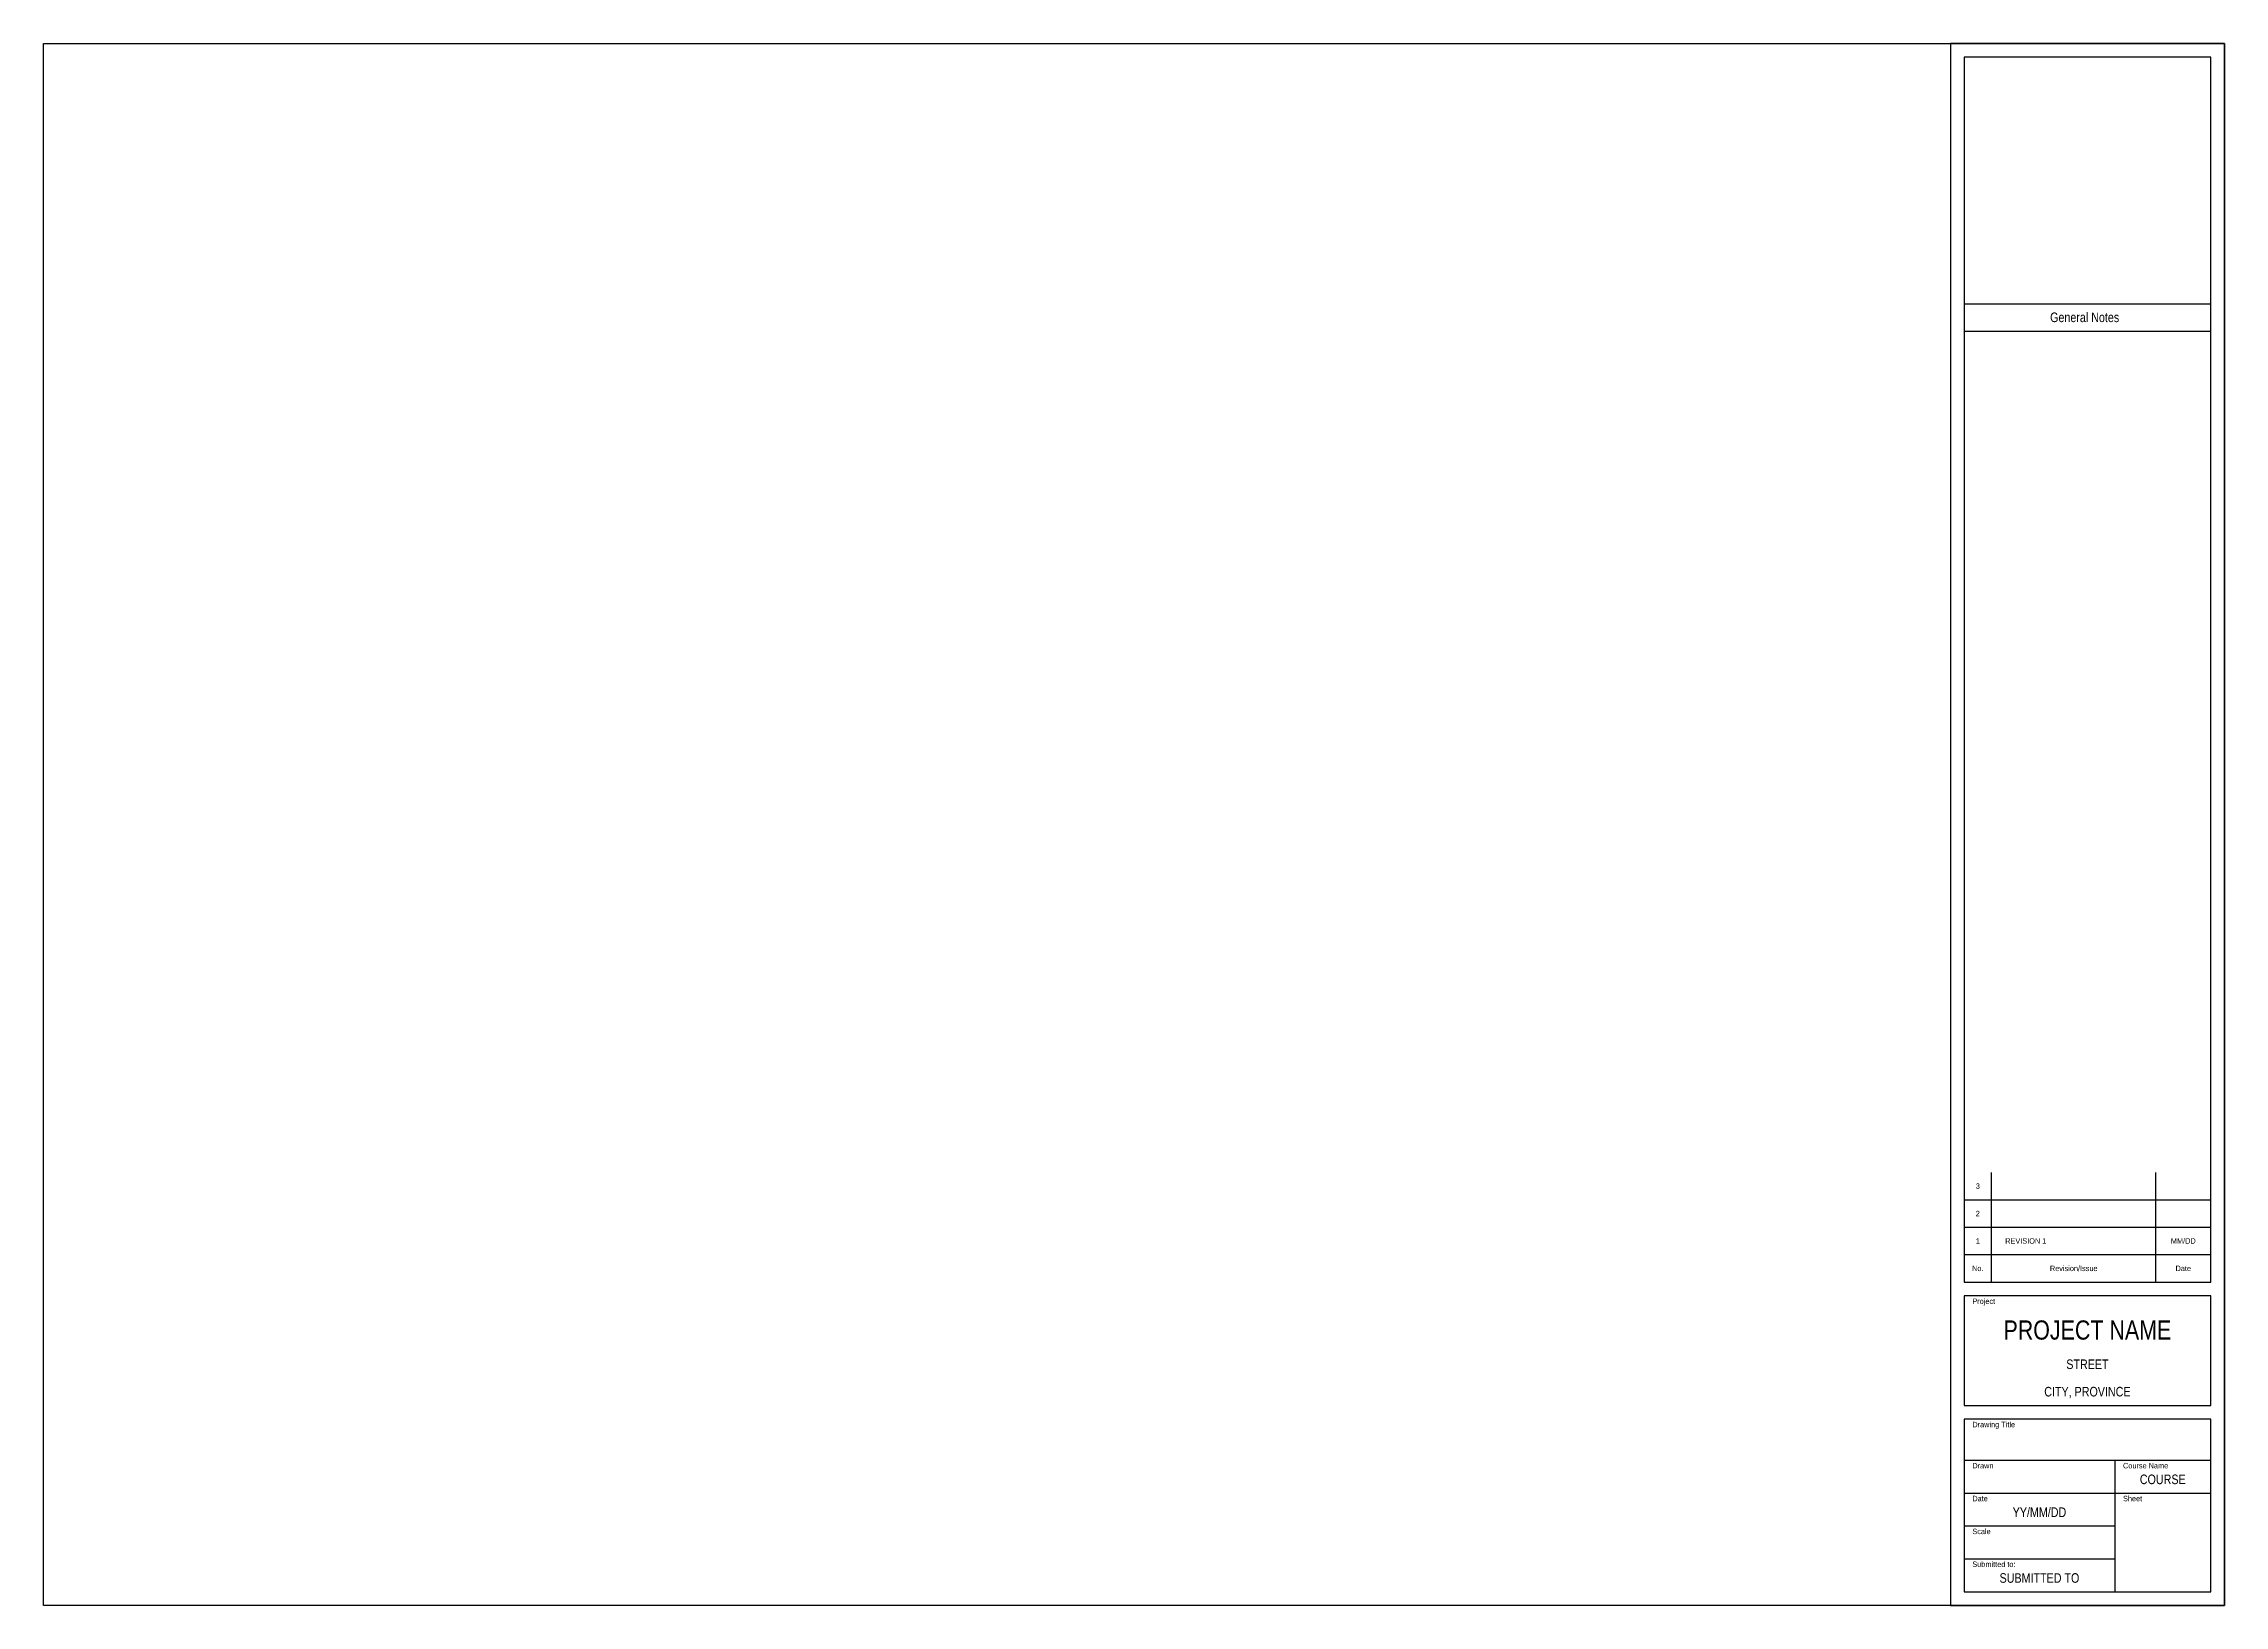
# Paper-space layout 'A1' of a CAD drawing. Header units: millimetres. Extents: x 31 to 827, y 11 to 581.
import ezdxf
from ezdxf.enums import TextEntityAlignment as Align

# ---------------------------------------------------------------- set-up
doc = ezdxf.new("R2010")
doc.units = ezdxf.units.MM
doc.layers.add('G-ANNOTATIONS', color=1, linetype='Continuous', lineweight=9)
doc.layers.add('G-BORDER', color=4, linetype='Continuous', lineweight=25)
doc.styles.add('Title Block (1)', font='arial.ttf', dxfattribs={"width": 0.8, "height": 2})
doc.styles.add('Title Block (2)', font='arial.ttf', dxfattribs={"width": 0.8, "height": 3.5})

# ---------------------------------------------------------------- blocks, each defined once
blk = doc.blocks.new('A1 border and title block')
at = {"layer": 'G-BORDER'}
for p, q in [((743, 160), (743, 170)), ((733, 65), (736, 65)), ((788, 65), (788, 17))]:
    blk.add_line(p, q, dxfattribs=at)
for points in [[(32, 582), (828, 582), (828, 12), (32, 12)], [(728, 12), (828, 12), (828, 582), (728, 582)], [(733, 130), (823, 130), (823, 577), (733, 577)], [(733, 85), (823, 85), (823, 125), (733, 125)], [(733, 17), (823, 17), (823, 80), (733, 80)]]:
    blk.add_lwpolyline(points, close=True, dxfattribs=at)
for points in [[(733, 487), (823, 487)], [(733, 477), (823, 477)], [(743, 130), (743, 170)], [(803, 130), (803, 170)], [(733, 160), (823, 160)], [(733, 150), (823, 150)], [(733, 140), (823, 140)], [(733, 130), (823, 130)], [(733, 65), (823, 65)], [(733, 53), (823, 53)], [(733, 41), (788, 41)], [(733, 29), (788, 29)]]:
    blk.add_lwpolyline(points, dxfattribs=at)
at = {"layer": 'G-ANNOTATIONS', "width": 0.8}
for s, height, style, p in [('General Notes', 3.5, 'Title Block (2)', (777, 482.11)), ('3', 2, 'Title Block (1)', (738, 165)), ('2', 2, 'Title Block (1)', (738, 155)), ('1', 2, 'Title Block (1)', (738, 145)), ('No.', 2, 'Title Block (1)', (738, 135)), ('Revision/Issue', 2, 'Title Block (1)', (773, 135)), ('Date', 2, 'Title Block (1)', (813, 135))]:
    blk.add_text(s, height=height, dxfattribs=dict(at, style=style)).set_placement(p, align=Align.MIDDLE_CENTER)
at = {"layer": 'G-ANNOTATIONS', "style": 'Title Block (1)', "width": 0.8}
for s, p in [('Project ', (736, 123)), ('Drawing Title', (736, 78)), ('Drawn', (736, 63)), ('Course Name', (791, 63)), ('Date', (736, 51)), ('Sheet', (791, 51)), ('Scale', (736, 39)), ('Submitted to:', (736, 27))]:
    blk.add_text(s, height=2, dxfattribs=at).set_placement(p, align=Align.MIDDLE_LEFT)
for tag, p in [('REVISION3', (748, 165)), ('REVISION2', (748, 155)), ('REVISION1', (748, 145))]:
    blk.add_attdef(tag, text='', height=2, dxfattribs=at).set_placement(p, align=Align.MIDDLE_LEFT)
at = {"layer": 'G-ANNOTATIONS', "width": 0.8}
for tag, height, style, p in [('DATE3', 2, 'Title Block (1)', (813, 165)), ('DATE2', 2, 'Title Block (1)', (813, 155)), ('DATE1', 2, 'Title Block (1)', (813, 145)), ('PROJECTNAME', 7, 'Title Block (2)', (778, 112.5)), ('STREET', 3.5, 'Title Block (2)', (778, 100)), ('CITY', 3.5, 'Title Block (2)', (778, 90)), ('DRAWINGTITLE', 7, 'Title Block (2)', (778, 71.5)), ('YOURNAME', 3.5, 'Title Block (2)', (760.5, 58)), ('COURSE_NO', 3.5, 'Title Block (2)', (805.5, 58)), ('DATE', 3.5, 'Title Block (2)', (760.5, 46)), ('SCALE', 3.5, 'Title Block (2)', (760.5, 34)), ('SHEET', 7, 'Title Block (2)', (805.5, 34.79)), ('SUBMITTED_TO', 3.5, 'Title Block (2)', (760.5, 22))]:
    blk.add_attdef(tag, text='', height=height, dxfattribs=dict(at, style=style)).set_placement(p, align=Align.MIDDLE_CENTER)

psp = doc.layouts.new('A1')

# ---------------------------------------------------------------- block references
at = {"layer": 'G-BORDER'}
psp.add_blockref('A1 border and title block', (-0.71, -0.75), dxfattribs=at).add_auto_attribs({'COURSE_NO': 'COURSE', 'DATE': 'YY/MM/DD', 'SUBMITTED_TO': 'SUBMITTED TO', 'PROJECTNAME': 'PROJECT NAME', 'STREET': 'STREET', 'CITY': 'CITY, PROVINCE', 'REVISION1': 'REVISION 1', 'DATE1': 'MM/DD'})

doc.saveas('drawing.dxf')
